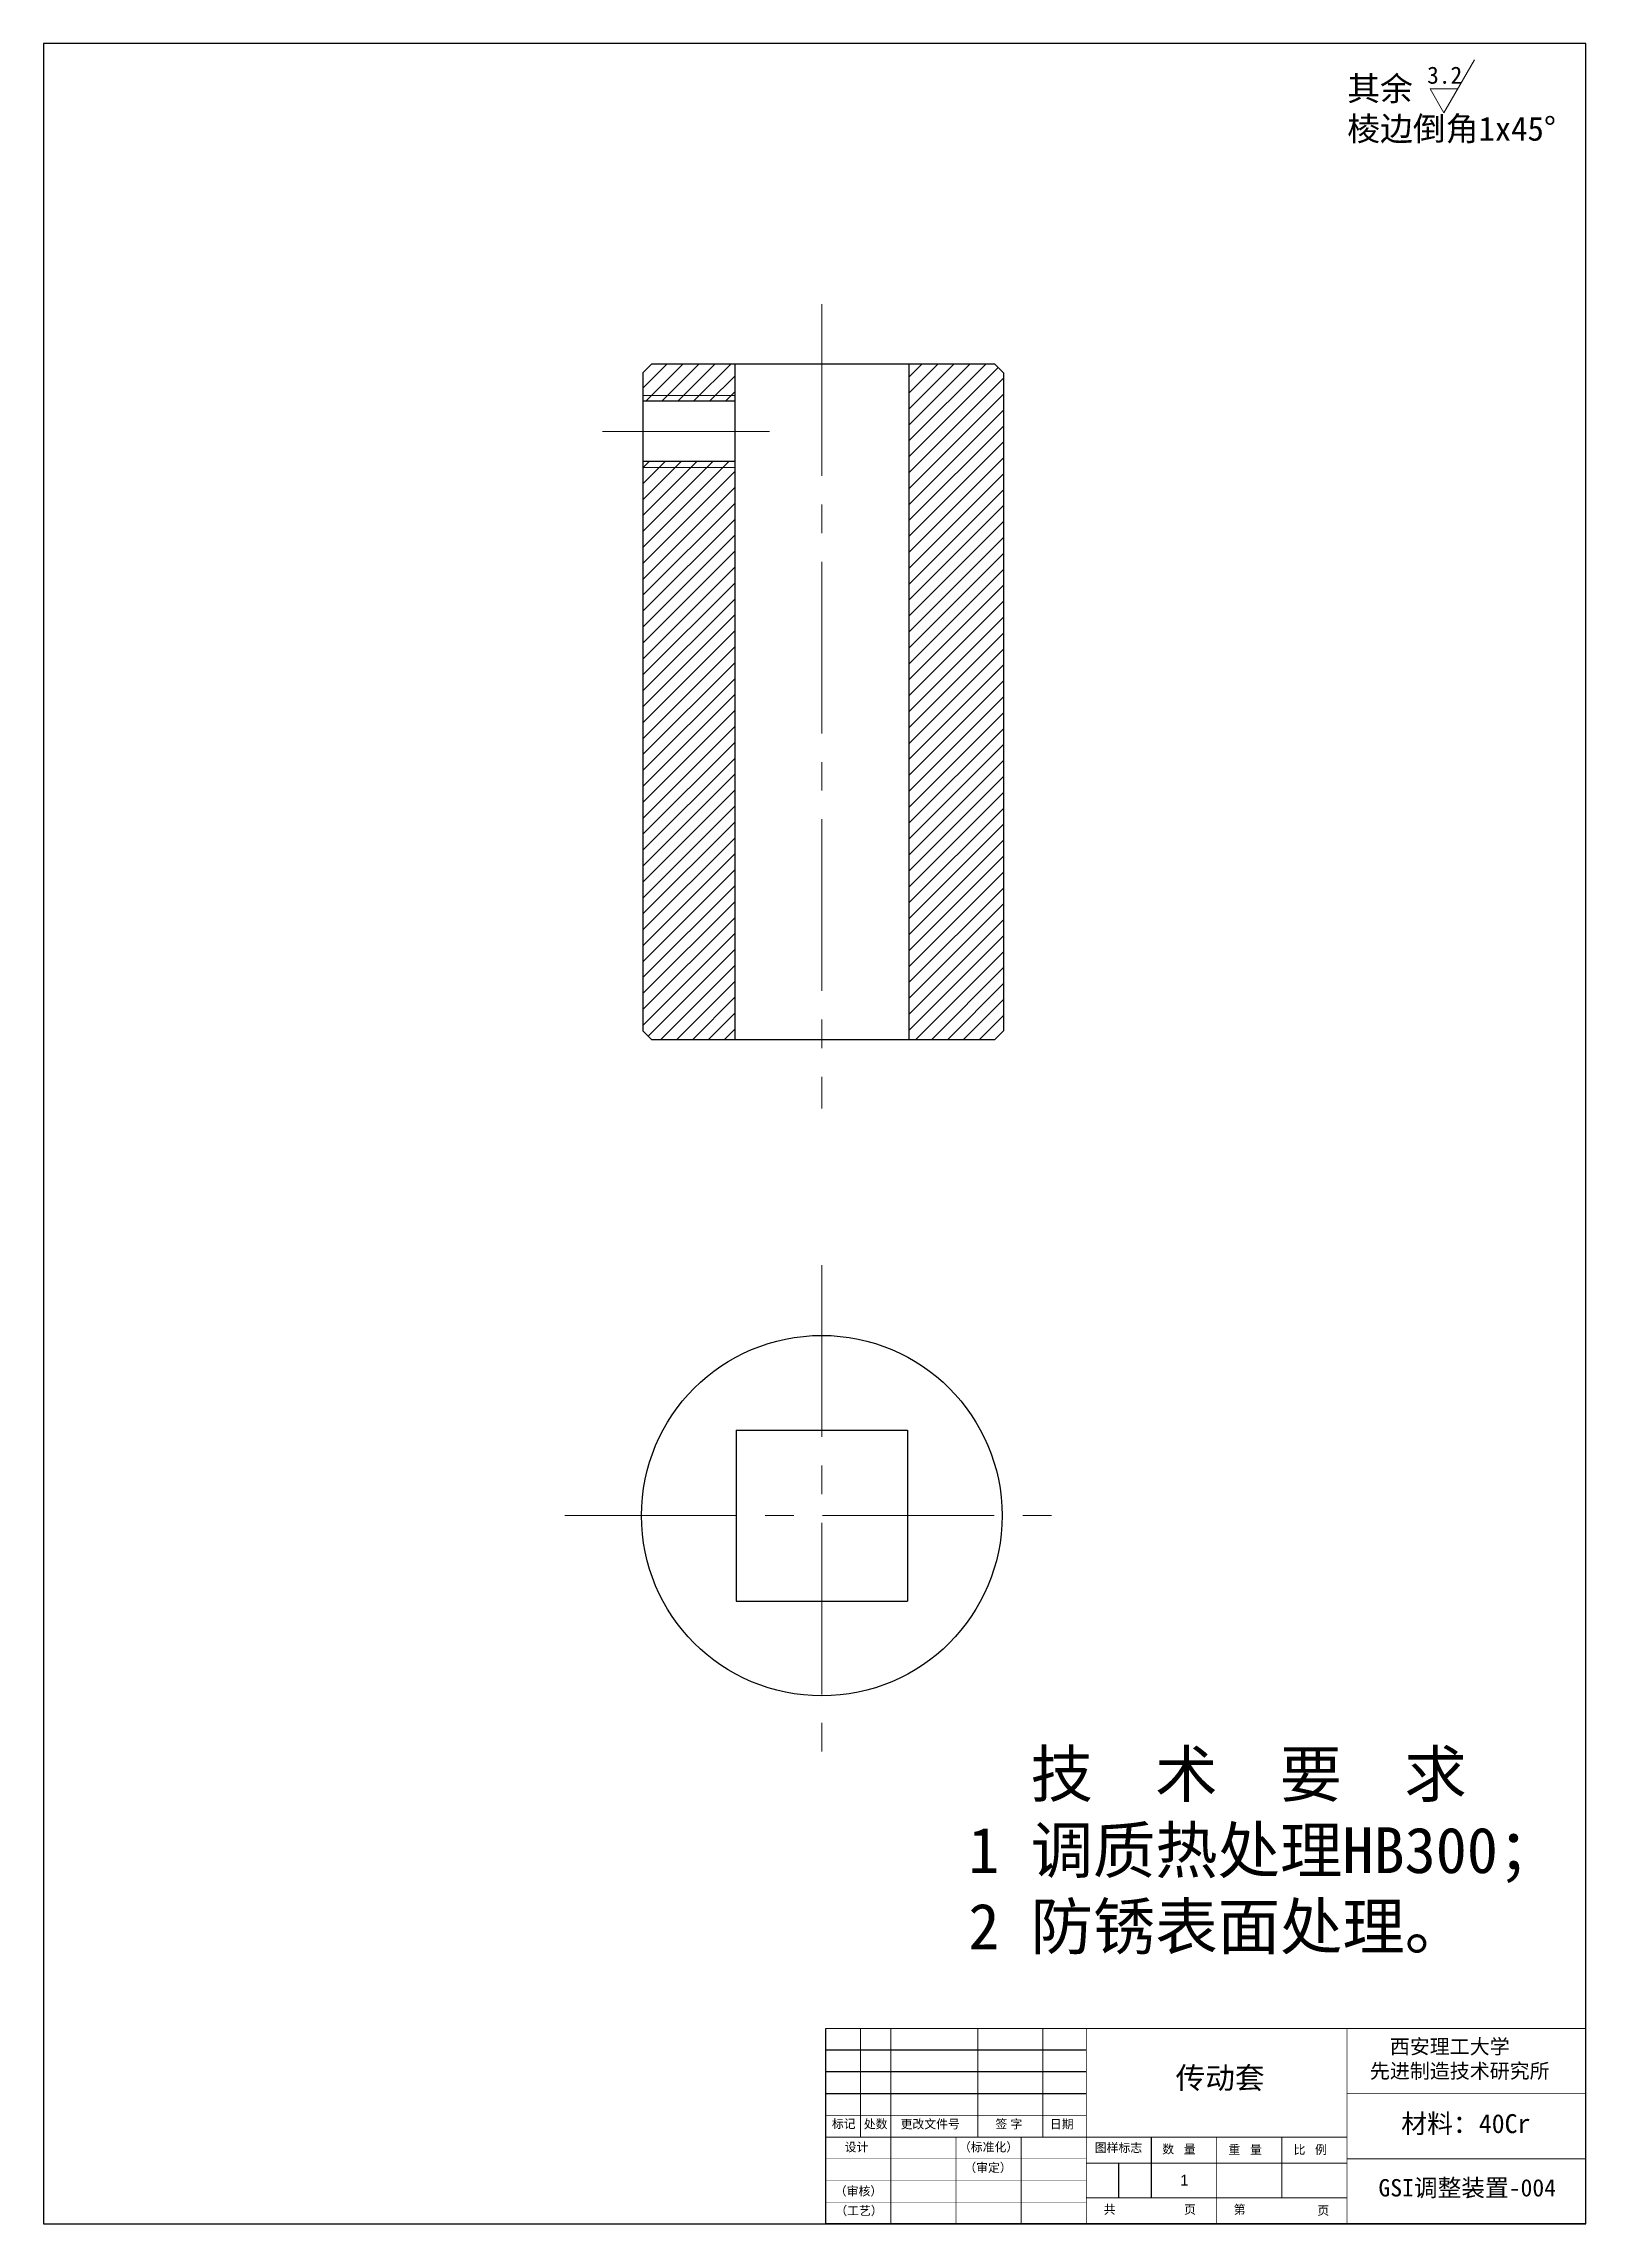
# Model space of a CAD drawing. Header units: inches. Extents: x -20 to 18950, y -1047 to 2551.
# Drawn here: x 16595.6 to 16766.8, y 1271.9 to 1513.9 of the extents above; entities that cross this region are included whole.
import ezdxf

# ---------------------------------------------------------------- set-up
doc = ezdxf.new("R2010")
doc.units = ezdxf.units.IN
doc.header["$MEASUREMENT"] = 0
doc.linetypes.add('CENTER2', pattern=[28.574999, 19.049999, -3.175, 3.175, -3.175])
doc.layers.get('0').update_dxf_attribs({"lineweight": 30})
for name, color, linetype, lineweight in [('10', 7, 'Continuous', 18), ('cen', 1, 'CENTER2', 20), ('con', 7, 'Continuous', 20), ('dim', 5, 'Continuous', 20), ('hat', 3, 'Continuous', 20), ('text', 6, 'Continuous', 20)]:
    doc.layers.add(name, color=color, linetype=linetype, lineweight=lineweight)
doc.styles.get("Standard").update_dxf_attribs({"font": ''})
doc.styles.get('Standard').set_extended_font_data('宋体')

msp = doc.modelspace()

# ---------------------------------------------------------------- texts
at = {"char_height": 0.96376, "attachment_point": 1}
for s, insert, width in [('\\fﾷￂￋￎ_GB2312|b0|i0|c134|p49;标记', (16683.083, 1283.547), 3.16772), ('\\fﾷￂￋￎ_GB2312|b0|i0|c134|p49;处数', (16686.62, 1283.511), 2.72083), ('\\fﾷￂￋￎ_GB2312|b0|i0|c134|p49;更改文件号', (16690.701, 1283.511), 9.19646), ('{\\fﾷￂￋￎ_GB2312|b0|i0|c134|p49;签 字}', (16701.22, 1283.511), 4.87763), ('\\fﾷￂￋￎ_GB2312|b0|i0|c134|p49;日期', (16707.263, 1283.511), 3.53708), ('\\fﾷￂￋￎ_GB2312|b0|i0|c134|p49;设计', (16684.498, 1280.958), 2.95311), ('\\fﾷￂￋￎ_GB2312|b0|i0|c134|p49;（标准化）', (16697.17, 1280.959), 7.94487), ('\\fﾷￂￋￎ_GB2312|b0|i0|c134|p49;图样标志', (16712.242, 1280.886), 12.35262), ('{\\fￋￎￌ￥|b0|i0|c134|p2;数   量}', (16719.725, 1280.731), 5.56999), ('{\\fﾷￂￋￎ_GB2312|b0|i0|c134|p49;重   量}', (16727.066, 1280.674), 5.38726), ('{\\fﾷￂￋￎ_GB2312|b0|i0|c134|p49;比   例}', (16734.294, 1280.674), 5.38726), ('\\fﾷￂￋￎ_GB2312|b0|i0|c134|p49;（审定）', (16697.768, 1278.677), 7.50953), ('\\fﾷￂￋￎ_GB2312|b0|i0|c134|p49;（审核）', (16683.402, 1276.07), 6.91095), ('\\fﾷￂￋￎ_GB2312|b0|i0|c134|p49;（工艺）', (16683.457, 1273.897), 7.99929), ('\\fﾷￂￋￎ_GB2312|b0|i0|c134|p49;共', (16713.232, 1274.034), 2.2311), ('\\fﾷￂￋￎ_GB2312|b0|i0|c134|p49;页', (16722.148, 1274.034), 0.21766), ('\\fﾷￂￋￎ_GB2312|b0|i0|c134|p49;页', (16736.933, 1273.919), 0.21766)]:
    msp.add_mtext(s, dxfattribs=dict(at, insert=insert, width=width))
at = {"insert": (16727.658, 1274.034), "char_height": 0.96376, "attachment_point": 1}
msp.add_mtext('\\fﾷￂￋￎ_GB2312|b0|i0|c134|p49;第', dxfattribs=at)
at = {"layer": 'con', "insert": (16742.765, 1292.448), "char_height": 1.62336, "width": 21.39952, "attachment_point": 1}
msp.add_mtext('{\\fTxt|b0|i0|c134|p2; \\fTxt|b0|i0|c0|p2; }西安理工大学{\\fTxt|b0|i0|c134|p2;\\P}先进制造技术研究所', dxfattribs=at)
at = {"layer": 'dim', "insert": (16698.219, 1324.416), "char_height": 5.07202, "width": 68.82569, "attachment_point": 1}
msp.add_mtext('  技  术  要  求\\P1 调质热处理HB300；\\P2 防锈表面处理。', dxfattribs=at)
at = {"layer": 'text', "attachment_point": 1}
for s, insert, char_height, width in [('{\\fSimSun|b0|i0|c134|p2;其余\\fￋￎￌ￥|b0|i0|c134|p2;\\P\\fSimSun|b0|i0|c134|p2;棱边倒角}1x45°', (16740.248, 1510.23), 2.66744, 26.29994), ('3.2', (16749.108, 1511.342), 1.9053, 3.71506), ('传动套', (16721.212, 1289.364), 2.4094, 11.74175), ('材料：40Cr', (16746.233, 1284.139), 2.1039, 17.18354), ('{\\fￋￎￌ￥|b0|i0|c134|p2;1}', (16721.735, 1277.412), 1.2047, 1.96734), ('GSI调整装置-004', (16743.71, 1276.93), 1.92751, 20.76598)]:
    msp.add_mtext(s, dxfattribs=dict(at, insert=insert, char_height=char_height, width=width))

# ---------------------------------------------------------------- hatches: boundary and pattern name
at = {"layer": 'hat'}
h = msp.add_hatch(dxfattribs=at)
h.set_pattern_fill('ANSI31', color=3, scale=10)
h.set_pattern_definition([(45, (-700.4488, -272.2235), (-0.88388348, 0.88388348), [])])
h.paths.add_polyline_path([(16672.305, 1478.362), (16663.113, 1478.362), (16662.113, 1477.362), (16662.113, 1474.862), (16672.305, 1474.862)])
h.paths.add_polyline_path([(16672.305, 1474.862), (16662.113, 1474.862), (16662.113, 1474.212), (16672.305, 1474.212)])
h.paths.add_polyline_path([(16672.305, 1467.512), (16662.113, 1467.512), (16662.113, 1466.862), (16672.305, 1466.862)])
h.paths.add_polyline_path([(16672.305, 1466.862), (16662.113, 1466.862), (16662.113, 1404.362), (16663.113, 1403.362), (16672.305, 1403.362)])
h.paths.add_polyline_path([(16702.113, 1477.362), (16701.113, 1478.362), (16691.613, 1478.362), (16691.613, 1403.362), (16701.113, 1403.362), (16702.113, 1404.362)])

# ---------------------------------------------------------------- linework, layer by layer
for p, q in [((16766.724, 1513.89), (16595.64, 1513.89)), ((16595.64, 1513.89), (16595.64, 1271.953)), ((16766.724, 1271.953), (16766.724, 1513.89)), ((16662.113, 1477.362), (16663.113, 1478.362)), ((16662.113, 1477.362), (16662.113, 1404.362)), ((16663.113, 1478.362), (16701.113, 1478.362)), ((16672.305, 1478.362), (16672.305, 1403.362)), ((16691.613, 1478.362), (16691.613, 1403.362)), ((16701.113, 1478.362), (16702.113, 1477.362)), ((16702.113, 1477.362), (16702.113, 1404.362)), ((16672.305, 1474.212), (16662.113, 1474.212)), ((16672.305, 1467.512), (16662.113, 1467.512)), ((16662.113, 1404.362), (16663.113, 1403.362)), ((16701.113, 1403.362), (16702.113, 1404.362)), ((16701.113, 1403.362), (16663.113, 1403.362)), ((16672.459, 1360.049), (16691.459, 1360.049)), ((16672.459, 1360.049), (16672.459, 1341.049)), ((16691.459, 1360.049), (16691.459, 1341.049)), ((16672.459, 1341.049), (16691.459, 1341.049)), ((16682.396, 1271.953), (16682.396, 1293.637)), ((16711.308, 1291.228), (16682.396, 1291.228)), ((16711.308, 1288.819), (16682.396, 1288.819)), ((16711.308, 1286.409), (16682.396, 1286.409)), ((16718.537, 1278.699), (16718.537, 1281.59)), ((16714.922, 1274.844), (16714.922, 1278.699)), ((16718.537, 1274.844), (16718.537, 1278.699)), ((16595.64, 1271.953), (16766.724, 1271.953)), ((16766.724, 1271.953), (16682.396, 1271.953))]:
    msp.add_line(p, q)
for points, const_width in [([(16766.724, 1293.637), (16682.396, 1293.637)], 0.0964), ([(16686.251, 1281.59), (16686.251, 1293.637)], 0.0964), ([(16699.261, 1281.59), (16699.261, 1293.637)], 0.0964), ([(16706.49, 1281.59), (16706.49, 1293.637)], 0.0964), ([(16740.221, 1271.953), (16740.221, 1293.637)], 0.0964), ([(16766.724, 1286.409), (16740.221, 1286.409)], 0.0964), ([(16711.308, 1284), (16682.396, 1284)], 0.0964), ([(16740.221, 1281.59), (16682.396, 1281.59)], 0.0964), ([(16696.852, 1271.953), (16696.852, 1281.59)], 0.0964), ([(16704.08, 1271.953), (16704.08, 1281.59)], 0.0964), ([(16725.765, 1271.953), (16725.765, 1281.59)], 0.0964), ([(16732.993, 1274.844), (16732.993, 1281.59)], 0.0964), ([(16711.308, 1279.181), (16682.396, 1279.181)], 0.0482), ([(16711.308, 1278.699), (16740.221, 1278.699)], 0.0964), ([(16766.724, 1279.181), (16740.221, 1279.181)], 0.0964), ([(16711.308, 1276.772), (16682.396, 1276.772)], 0.0482), ([(16711.308, 1274.362), (16682.396, 1274.362)], 0.0482), ([(16711.308, 1274.844), (16740.221, 1274.844)], 0.0964), ([(16711.308, 1271.953), (16682.396, 1271.953)], 0.0964)]:
    msp.add_lwpolyline(points, dxfattribs=dict(const_width=const_width))
at = {"const_width": 0.0964, "flags": 128}
for points in [[(16689.624, 1271.953), (16689.624, 1281.59), (16689.624, 1293.637)], [(16711.308, 1271.953), (16711.308, 1293.637)]]:
    msp.add_lwpolyline(points, dxfattribs=at)
msp.add_circle((16681.959, 1350.549), 20)
at = {"layer": '10'}
for p, q in [((16672.305, 1474.862), (16662.113, 1474.862)), ((16672.305, 1466.862), (16662.113, 1466.862))]:
    msp.add_line(p, q, dxfattribs=at)
at = {"layer": 'cen'}
for p, q in [((16681.959, 1484.975), (16681.959, 1395.71)), ((16676.146, 1470.862), (16657.648, 1470.862)), ((16681.959, 1378.344), (16681.959, 1322.568)), ((16653.463, 1350.549), (16708.872, 1350.549))]:
    msp.add_line(p, q, dxfattribs=at)
at = {"layer": 'text'}
for p, q in [((16750.96, 1506.218), (16754.355, 1512.098)), ((16749.436, 1508.858), (16750.96, 1506.218))]:
    msp.add_line(p, q, dxfattribs=at)
at = {"layer": 'text', "ltscale": 0.3}
msp.add_line((16749.436, 1508.858), (16752.484, 1508.858), dxfattribs=at)

msp.set_redraw_order([(e.dxf.handle, doc.entitydb.next_handle()) for e in msp.query("TEXT MTEXT ATTDEF DIMENSION ARC_DIMENSION")])  # texts and dimensions are drawn at this point

doc.saveas('drawing.dxf')
